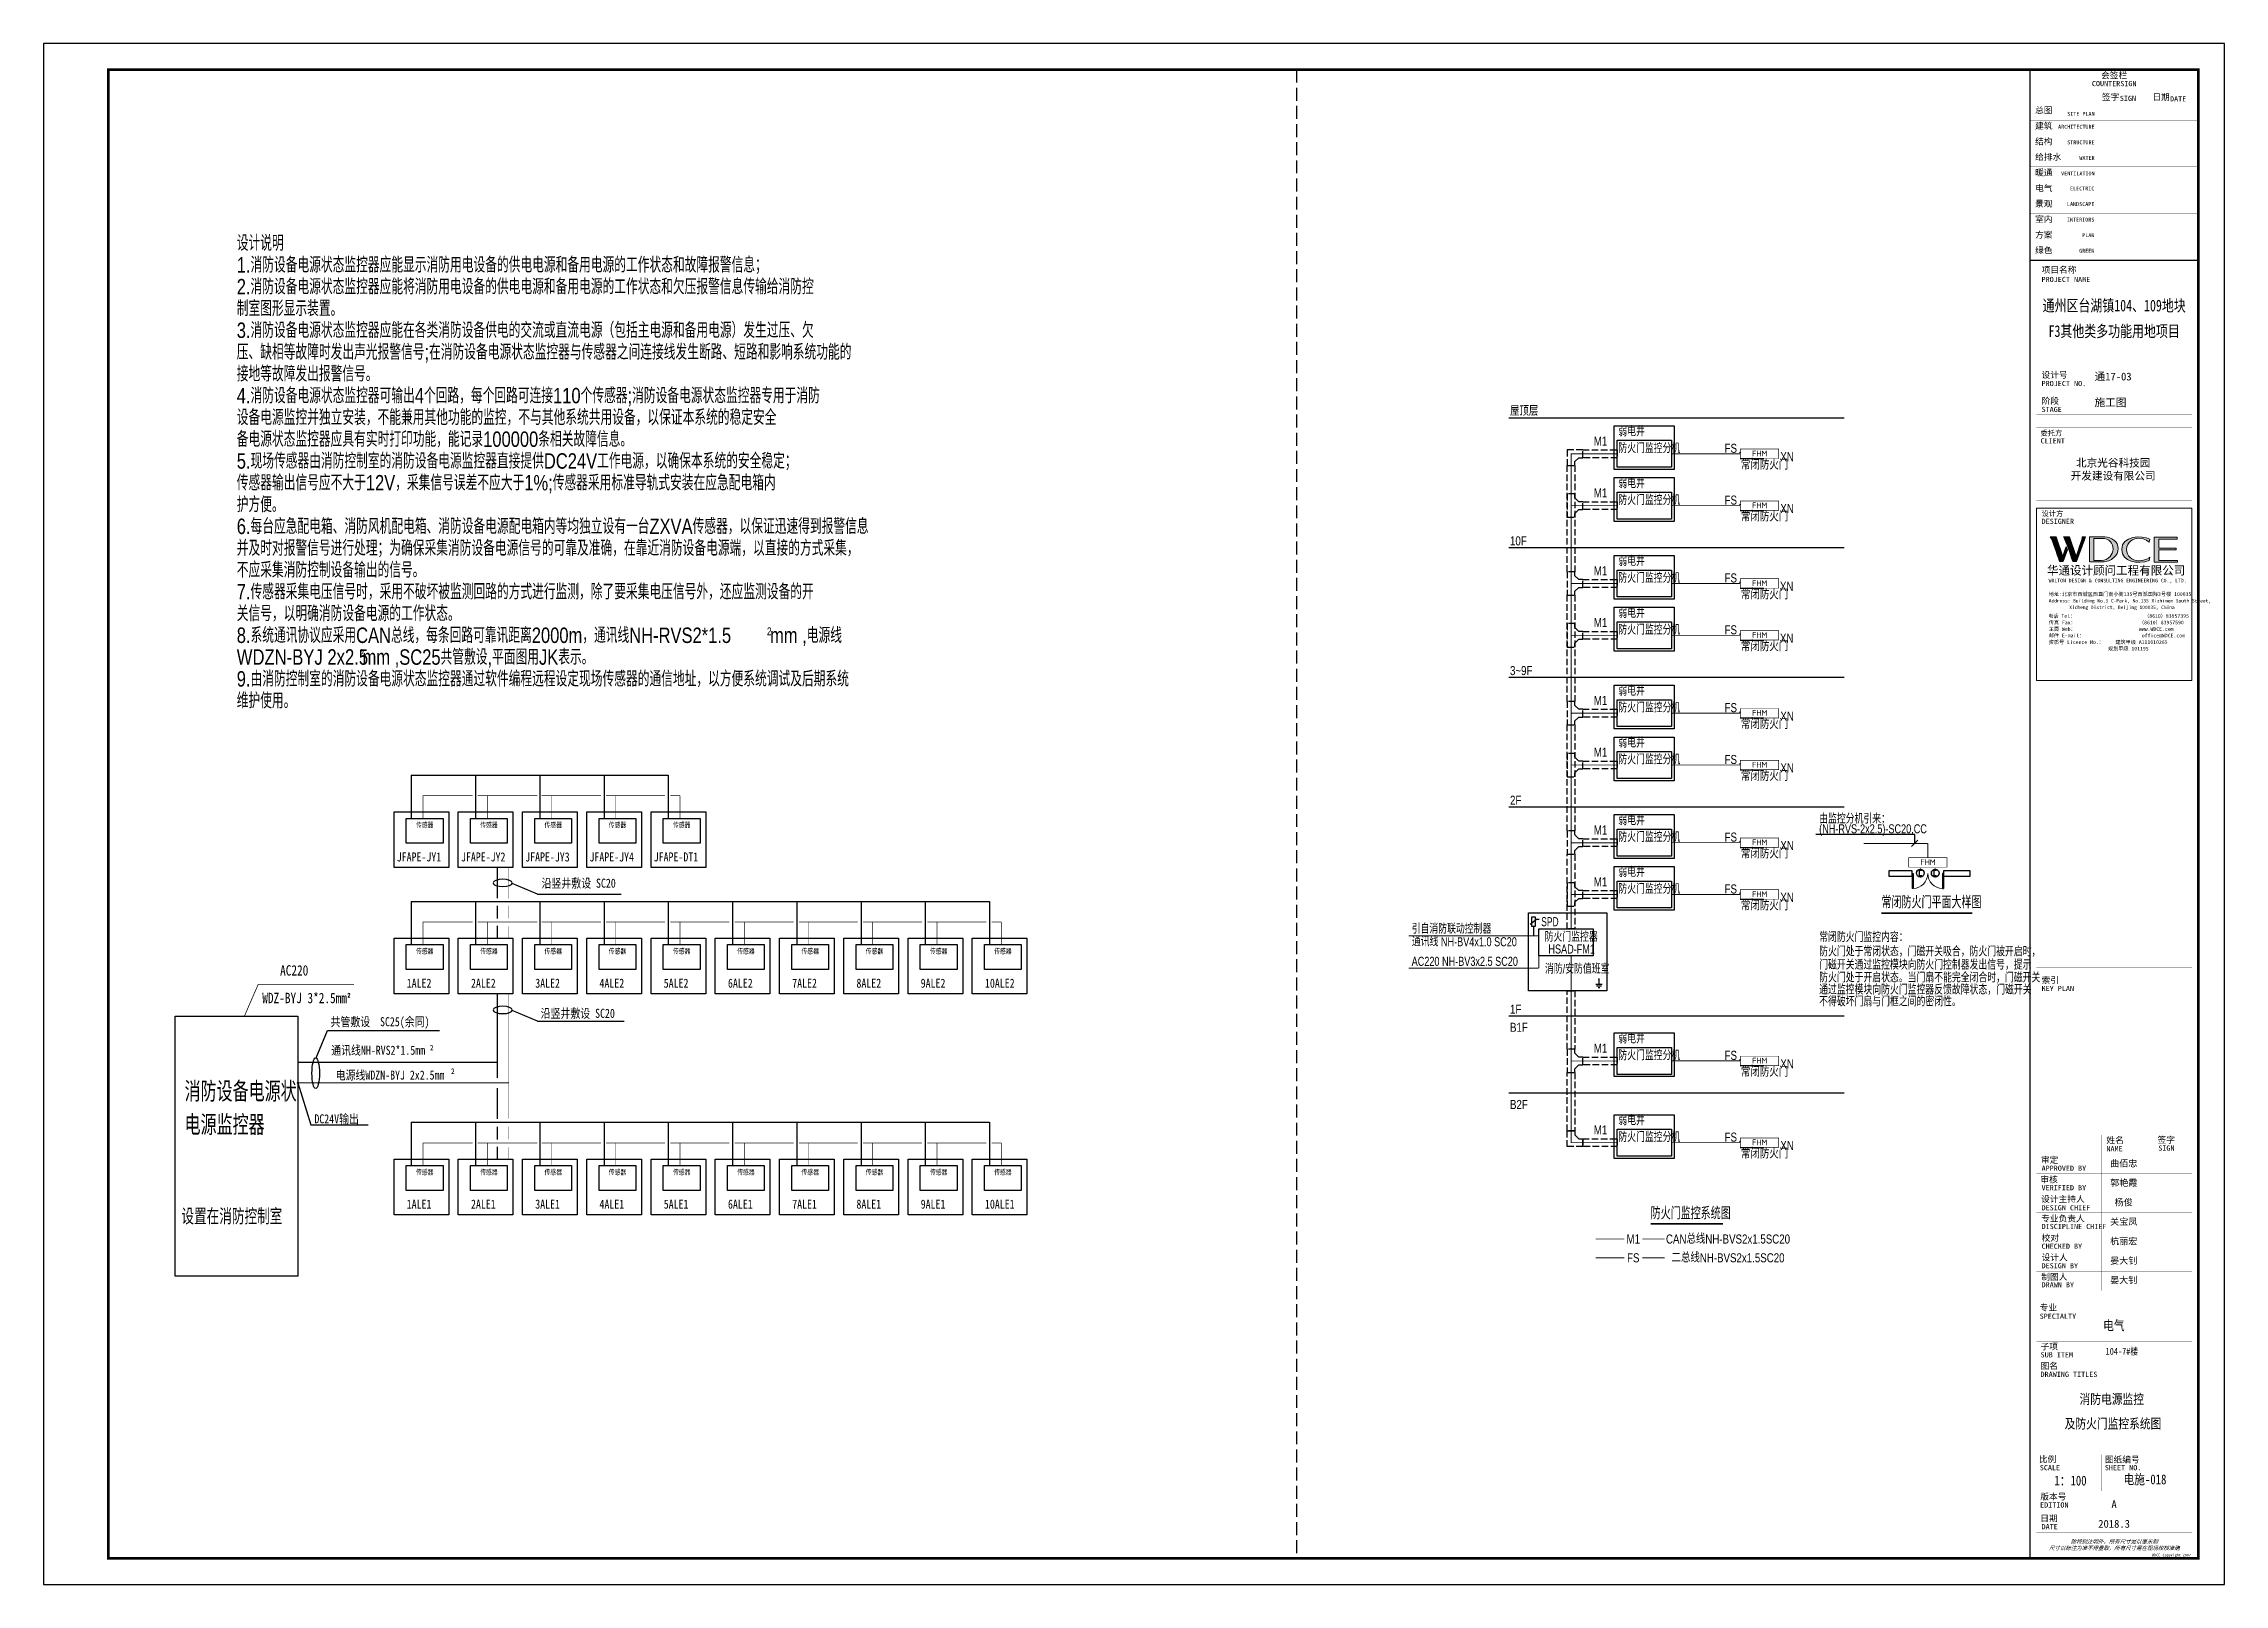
# Model space of a CAD drawing. Extents: x -54686 to 596156, y -555137 to 71395.
# Drawn here: x 84279 to 168379, y -555137 to -495737 of the extents above; entities that cross this region are included whole.
import ezdxf
from ezdxf.enums import TextEntityAlignment as Align

# ---------------------------------------------------------------- set-up
doc = ezdxf.new("R2010")
doc.units = 0
doc.header["$LTSCALE"] = 1000
doc.linetypes.add('CONTINOUS', pattern=[0])
doc.linetypes.add('DASH', pattern=[0.35, 0.25, -0.1])
doc.layers.get('0').update_dxf_attribs({"linetype": 'CONTINUOUS'})
doc.layers.get('Defpoints').update_dxf_attribs({"linetype": 'CONTINUOUS'})
for name, color, linetype in [('CABLETRAY', 4, 'DASH'), ('DIM-照明', 3, 'CONTINUOUS'), ('EQUIP-动力', 3, 'CONTINUOUS'), ('EQUIP-安防', 80, 'CONTINUOUS'), ('EQUIP-消防', 3, 'CONTINUOUS'), ('LAYER1', 7, 'CONTINOUS'), ('SHEET_TEXT', 7, 'CONTINUOUS'), ('TEL_SYMB', 3, 'CONTINUOUS'), ('TEL_TEXT', 3, 'CONTINUOUS'), ('TEL_TITLE', 6, 'CONTINUOUS'), ('WALL', 9, 'CONTINUOUS'), ('WINDOW', 4, 'CONTINUOUS'), ('WIRE', 4, 'CONTINUOUS'), ('WIRE-照明', 1, 'CONTINUOUS'), ('智能疏散灯', 3, 'CONTINOUS'), ('电源监控设备', 210, 'CONTINUOUS'), ('电源线', 130, 'CONTINUOUS'), ('通讯线', 90, 'CONTINUOUS'), ('配电箱', 50, 'CONTINUOUS')]:
    doc.layers.add(name, color=color, linetype=linetype)
doc.styles.add('-宋体', font='', dxfattribs={"width": 0.8})
doc.styles.add('_COMPLEX', font='ROS', dxfattribs={"width": 0.6, "bigfont": 'JD'})
doc.styles.add('_HZTXT', font='ROS', dxfattribs={"width": 0.8, "bigfont": 'JD'})
doc.styles.add('_JD', font='ROS', dxfattribs={"width": 0.8, "bigfont": 'JD'})
doc.styles.add('_TEL_DIM', font='SIMPLEX', dxfattribs={"width": 0.8, "height": 3.5, "bigfont": 'HZTXT'})
doc.styles.add('H-图名', font='', dxfattribs={"width": 0.8, "height": 9})
doc.styles.add('hwxh', font='STXIHEI.TTF')
doc.styles.add('JD', font='ROS', dxfattribs={"width": 0.8, "height": 600, "bigfont": 'HZTXT'})
doc.styles.get("Standard").update_dxf_attribs({"font": 'GBENOR', "bigfont": 'GBCBIG'})
doc.styles.add('Y', font='ros.shx', dxfattribs={"width": 0.7, "bigfont": 'jd.shx'})
doc.styles.add('华文细黑', font='STXIHEI.TTF', dxfattribs={"height": 10})
doc.styles.get('-宋体').set_extended_font_data('NSimSun')
doc.styles.get('H-图名').set_extended_font_data('SimSun')

msp = doc.modelspace()

# ---------------------------------------------------------------- texts
at = {"style": '华文细黑'}
for s, height, p in [('会签栏', 240, (164129, -496837)), ('COUNTERSIGN', 200, (164129, -497177))]:
    msp.add_text(s, height=height, dxfattribs=at).set_placement(p, align=Align.TOP_CENTER)
for s, height, p in [('签字', 240, (163657, -497674)), ('SIGN', 200, (164347, -497748)), ('日期', 240, (165600, -497679)), ('DATE', 200, (166283, -497767)), ('总图', 240, (161079, -498187)), ('结构', 240, (161079, -499387)), ('建筑', 240, (161079, -498787)), ('给排水', 240, (161079, -499987)), ('暖通', 240, (161079, -500587)), ('电气', 240, (161079, -501187)), ('景观', 240, (161079, -501787)), ('室内', 240, (161079, -502387)), ('绿色', 240, (161079, -503587)), ('方案', 240, (161079, -502987)), ('项目名称', 240, (161329, -504337)), ('PROJECT NAME', 200, (161329, -504729)), ('设计号', 240, (161325, -508389)), ('PROJECT NO.', 200, (161329, -508740)), ('阶段', 240, (161329, -509390)), ('STAGE', 200, (161329, -509740)), ('委托方', 200, (161290, -510651)), ('CLIENT', 200, (161290, -510951)), ('设计方', 200, (161329, -513754)), ('DESIGNER', 200, (161329, -514054)), ('KEY PLAN', 200, (161329, -532063)), ('索引', 240, (161329, -531723)), ('姓名', 240, (163829, -537890)), ('签字', 240, (165799, -537880)), ('SIGN', 200, (165829, -538217)), ('审定', 240, (161306, -538656)), ('APPROVED BY', 200, (161329, -538993)), ('NAME', 200, (163829, -538241)), ('审核', 240, (161284, -539408)), ('VERIFIED BY', 200, (161329, -539745)), ('设计主持人', 240, (161312, -540161)), ('DESIGN CHIEF', 200, (161329, -540518)), ('专业负责人', 240, (161313, -540911)), ('DISCIPLINE CHIEF', 200, (161329, -541239)), ('校对', 240, (161329, -541661)), ('CHECKED BY', 200, (161329, -542000)), ('设计人', 240, (161329, -542411)), ('制图人', 240, (161319, -543161)), ('DESIGN BY', 200, (161329, -542754)), ('DRAWN BY', 200, (161329, -543487)), ('SPECIALTY', 200, (161256, -544699)), ('专业', 240, (161256, -544344)), ('SUB ITEM', 200, (161292, -546187)), ('子项', 240, (161292, -545845)), ('图名', 240, (161289, -546596)), ('DRAWING TITLES', 200, (161289, -546937)), ('比例', 240, (161224, -550195)), ('SCALE', 200, (161261, -550537)), ('SHEET NO.', 200, (163769, -550537)), ('图纸编号', 240, (163769, -550205)), ('版本号', 240, (161279, -551634)), ('EDITION', 200, (161273, -551976)), ('日期', 240, (161279, -552469)), ('DATE', 200, (161329, -552811))]:
    msp.add_text(s, height=height, dxfattribs=at).set_placement(p, align=Align.TOP_LEFT)
for s, p in [('SITE PLAN', (163374, -498367)), ('ARCHITECTURE', (163374, -498867)), ('STRUCTURE', (163374, -499467)), ('WATER', (163374, -500067)), ('VENTILATION', (163374, -500667)), ('LANDSCAPE', (163365, -501848)), ('ELECTRIC', (163365, -501248)), ('INTERIORS', (163365, -502448)), ('GREEN', (163365, -503648)), ('PLAN', (163365, -503048))]:
    msp.add_text(s, height=150, dxfattribs=at).set_placement(p, align=Align.TOP_RIGHT)
at = {"color": 4, "style": '华文细黑', "width": 0.75}
for s, p in [('通州区台湖镇104、109地块', (164129, -506059)), ('F3其他类多功能用地项目', (164129, -507046))]:
    msp.add_text(s, height=450, dxfattribs=at).set_placement(p, align=Align.CENTER)
at = {"color": 4, "style": '华文细黑'}
for s, p in [('A', (164126, -552196)), ('2018.3', (164126, -552953))]:
    msp.add_text(s, height=300, dxfattribs=at).set_placement(p, align=Align.CENTER)
at = {"style": '华文细黑', "oblique": 20}
for s, p in [('尺寸以标注为准不得量取，所有尺寸需在现场校核准确', (164129, -553737)), ('除特别注明外，所有尺寸是以毫米制', (164129, -553487))]:
    msp.add_text(s, height=150, dxfattribs=at).set_placement(p, align=Align.MIDDLE_CENTER)
at = {"color": 4, "ltscale": 0.001, "char_height": 300, "width": 5848.95, "style": '华文细黑'}
for s, insert, attachment_point in [('通17-03', (163373, -508586), 4), ('施工图', (163373, -509586), 4), ('北京光谷科技园\\P开发建设有限公司', (164090, -512166), 5)]:
    msp.add_mtext(s, dxfattribs=dict(at, insert=insert, attachment_point=attachment_point))
at = {"color": 7, "style": '_TEL_DIM', "flags": 1}
for tag, p in [('REMARK', (150167, -511733)), ('A', (150167, -511733)), ('REMARK', (150167, -513731)), ('A', (150167, -513731)), ('REMARK', (150167, -516732)), ('A', (150167, -516732)), ('REMARK', (150167, -518731)), ('A', (150167, -518731)), ('REMARK', (150167, -521732)), ('A', (150167, -521732)), ('REMARK', (150167, -523731)), ('A', (150167, -523731)), ('REMARK', (150167, -526723)), ('A', (150167, -526723)), ('REMARK', (150167, -528722)), ('A', (150167, -528722)), ('REMARK', (150167, -535138)), ('A', (150167, -535138)), ('REMARK', (150167, -538290)), ('A', (150167, -538290))]:
    msp.add_attdef(tag, text='', height=0.02, dxfattribs=at).set_placement(p, align=Align.MIDDLE_CENTER)
at = {"color": 7, "flags": 1}
for p in [(150167, -511733), (150167, -513731), (150167, -516732), (150167, -518731), (150167, -521732), (150167, -523731), (150167, -526723), (150167, -528722), (150167, -535138), (150167, -538290)]:
    msp.add_attdef('A', text='防火门磁释放器1', height=0.014, dxfattribs=at).set_placement(p, align=Align.MIDDLE_CENTER)
at = {"layer": 'EQUIP-消防', "ltscale": 10}
for p in [(150460, -511541), (150460, -513539), (150460, -516540), (150460, -518539), (150460, -521540), (150460, -523539), (150460, -526531), (156951, -527295), (150460, -528530), (150460, -534945), (150460, -538098)]:
    msp.add_attdef('FHM', text='RD', height=224, dxfattribs=at).set_placement(p, align=Align.MIDDLE_CENTER)
at = {"layer": 'SHEET_TEXT', "style": '华文细黑'}
for tag, p in [('曲佰忠', (164498, -538782)), ('郭艳霞', (164498, -539532)), ('杨俊', (164498, -540282)), ('关宝凤', (164498, -541032)), ('杭丽宏', (164498, -541782)), ('晏大钊', (164498, -542532)), ('晏大钊', (164498, -543282))]:
    msp.add_attdef(tag, text='', height=250, dxfattribs=at).set_placement(p, align=Align.TOP_CENTER)
at = {"layer": 'TEL_SYMB', "color": 7}
for s, p in [('常闭防火门平面大样图', (155156, -529080)), ('防火门监控系统图', (146253, -541068))]:
    msp.add_text(s, height=482.3, dxfattribs=at).set_placement(p)
at = {"layer": 'TEL_TEXT', "width": 0.8}
for s, height, style, p in [('设计说明', 595.3, '_JD', (91728, -503724)), ('1.消防设备电源状态监控器应能显示消防用电设备的供电电源和备用电源的工作状态和故障报警信息；', 595.35, '_JD', (91728, -504564)), ('2.消防设备电源状态监控器应能将消防用电设备的供电电源和备用电源的工作状态和欠压报警信息传输给消防控', 595.35, '_JD', (91728, -505404)), ('制室图形显示装置。', 595.3, '_JD', (91728, -506244)), ('3.消防设备电源状态监控器应能在各类消防设备供电的交流或直流电源（包括主电源和备用电源）发生过压、欠', 595.35, '_JD', (91728, -507084)), ('压、缺相等故障时发出声光报警信号;在消防设备电源状态监控器与传感器之间连接线发生断路、短路和影响系统功能的', 595.35, '_JD', (91728, -507924)), ('接地等故障发出报警信号。', 595.35, '_JD', (91728, -508764)), ('4.消防设备电源状态监控器可输出4个回路，每个回路可连接110个传感器;消防设备电源状态监控器专用于消防', 595.35, '_JD', (91728, -509604)), ('设备电源监控并独立安装，不能兼用其他功能的监控，不与其他系统共用设备，以保证本系统的稳定安全', 595.35, '_JD', (91728, -510444)), ('屋顶层', 350, '_HZTXT', (140830, -510082)), ('备电源状态监控器应具有实时打印功能，能记录100000条相关故障信息。', 595.35, '_JD', (91728, -511284)), ('5.现场传感器由消防控制室的消防设备电源监控器直接提供DC24V工作电源，以确保本系统的安全稳定；', 595.35, '_JD', (91728, -512124)), ('传感器输出信号应不大于12V，采集信号误差不应大于1%;传感器采用标准导轨式安装在应急配电箱内', 595.35, '_JD', (91728, -512964)), ('护方便。', 595.3, '_JD', (91728, -513804)), ('6.每台应急配电箱、消防风机配电箱、消防设备电源配电箱内等均独立设有一台ZXVA传感器，以保证迅速得到报警信息', 595.35, '_JD', (91728, -514644)), ('并及时对报警信号进行处理；为确保采集消防设备电源信号的可靠及准确，在靠近消防设备电源端，以直接的方式采集，', 595.35, '_JD', (91728, -515484)), ('10F', 350, '_HZTXT', (140830, -515082)), ('不应采集消防控制设备输出的信号。', 595.35, '_JD', (91728, -516324)), ('7.传感器采集电压信号时，采用不破坏被监测回路的方式进行监测，除了要采集电压信号外，还应监测设备的开', 595.35, '_JD', (91728, -517164)), ('关信号，以明确消防设备电源的工作状态。', 595.35, '_JD', (91728, -518004)), ('8.系统通讯协议应采用CAN总线，每条回路可靠讯距离2000m，通讯线NH-RVS2*1.5', 595.35, '_JD', (91728, -518844)), ('2', 300, '_JD', (112174, -518544)), ('mm ,电源线', 595.3, '_JD', (112294, -518844)), ('WDZN-BYJ 2x2.5', 600, '_JD', (91728, -519684)), ('2', 300, '_JD', (96459, -519384)), ('mm ,SC25共管敷设,平面图用JK表示。', 595.35, '_JD', (96579, -519684)), ('3~9F', 350, '_HZTXT', (140830, -520082)), ('9.由消防控制室的消防设备电源状态监控器通过软件编程远程设定现场传感器的通信地址，以方便系统调试及后期系统', 595.35, '_JD', (91728, -520524)), ('维护使用。', 595.3, '_JD', (91728, -521364)), ('2F', 350, '_HZTXT', (140830, -525082)), ('1F', 350, '_HZTXT', (140830, -533139)), ('B1F', 350, '_HZTXT', (140830, -533835)), ('B2F', 350, '_HZTXT', (140830, -536810)), ('设置在消防控制室', 607.8, 'JD', (89594, -541262)), ('电气', 379.7, 'H-图名', (163703, -545342)), ('104-7#楼', 265.8, 'H-图名', (163798, -546286)), ('消防电源监控', 379.7, 'H-图名', (162793, -548182)), ('及防火门监控系统图', 379.7, 'H-图名', (162218, -549128)), ('电施-018', 379.7, 'H-图名', (164488, -551278)), ('1：100', 379.7, 'H-图名', (161824, -551325))]:
    msp.add_text(s, height=height, dxfattribs=dict(at, style=style)).set_placement(p)
at = {"layer": 'TEL_TEXT', "style": '_HZTXT', "width": 0.8}
for s, p in [('M1', (144321, -511059)), ('FS', (149344, -511336)), ('M1', (144321, -513057)), ('FS', (149344, -513335)), ('M1', (144321, -516059)), ('FS', (149344, -516336)), ('M1', (144321, -518057)), ('FS', (149344, -518335)), ('M1', (144321, -521058)), ('FS', (149344, -521336)), ('M1', (144321, -523057)), ('FS', (149344, -523335)), ('M1', (144321, -526053)), ('FS', (149344, -526327)), ('M1', (144321, -528052)), ('FS', (149344, -528326)), ('M1', (144321, -534467)), ('FS', (149344, -534741)), ('M1', (144321, -537616)), ('FS', (149344, -537894)), ('M1', (145583, -541823)), ('FS', (145583, -542547)), ('CAN总线NH-BVS2x1.5SC20', (149237, -541823)), ('二总线NH-BVS2x1.5SC20', (149237, -542547))]:
    msp.add_text(s, height=350, dxfattribs=at).set_placement(p, align=Align.MIDDLE_CENTER)
at = {"layer": 'TEL_TEXT', "color": 7, "style": 'Y', "width": 0.75}
for s, p in [('弱电井', (145007, -510873)), ('防火门监控分机', (145007, -511520)), ('弱电井', (145007, -512872)), ('防火门监控分机', (145007, -513518)), ('弱电井', (145007, -515873)), ('防火门监控分机', (145007, -516520)), ('弱电井', (145007, -517872)), ('防火门监控分机', (145007, -518518)), ('弱电井', (145007, -520873)), ('防火门监控分机', (145007, -521519)), ('弱电井', (145007, -522872)), ('防火门监控分机', (145007, -523518)), ('弱电井', (145007, -525864)), ('由监控分机引来：', (152752, -525804)), ('防火门监控分机', (145007, -526510)), ('(NH-RVS-2x2.5)-SC20,CC', (152752, -526183)), ('弱电井', (145007, -527863)), ('防火门监控分机', (145007, -528509)), ('引自消防联动控制器', (137037, -530045)), ('通讯线 NH-BV4x1.0 SC20', (137046, -530537)), ('防火门监控器', (142165, -530358)), ('HSAD-FM1', (142311, -530817)), ('防火门处于常闭状态，门磁开关吸合，防火门被开启时，', (152752, -530923)), ('常闭防火门监控内容：', (152752, -530368)), ('AC220 NH-BV3x2.5 SC20', (137037, -531292)), ('消防/安防值班室', (142177, -531591)), ('门磁开关通过监控模块向防火门控制器发出信号，提示', (152752, -531434)), ('通过监控模块向防火门监控器反馈故障状态，门磁开关', (152752, -532394)), ('防火门处于开启状态。当门扇不能完全闭合时，门磁开关', (152752, -531927)), ('不得破坏门扇与门框之间的密闭性。', (152752, -532851)), ('弱电井', (145007, -534278)), ('防火门监控分机', (145007, -534925)), ('弱电井', (145007, -537431)), ('防火门监控分机', (145007, -538077))]:
    msp.add_text(s, height=350, dxfattribs=at).set_placement(p)
at = {"layer": 'TEL_TEXT', "ltscale": 2, "style": '_COMPLEX', "width": 0.7}
msp.add_text('SPD', height=350, dxfattribs=at).set_placement((142031, -529763))
at = {"layer": 'TEL_TEXT', "style": '_HZTXT', "width": 0.8}
for tag, p in [('常闭防火门', (150647, -511982)), ('XN', (151515, -511662)), ('常闭防火门', (150647, -513981)), ('XN', (151515, -513660)), ('常闭防火门', (150647, -516982)), ('XN', (151500, -516661)), ('常闭防火门', (150647, -518981)), ('XN', (151500, -518660)), ('常闭防火门', (150647, -521982)), ('XN', (151515, -521661)), ('常闭防火门', (150647, -523981)), ('XN', (151515, -523660)), ('常闭防火门', (150647, -526973)), ('XN', (151515, -526652)), ('常闭防火门', (150647, -528972)), ('XN', (151515, -528651)), ('常闭防火门', (150647, -535387)), ('XN', (151515, -535066)), ('XN', (151515, -538219)), ('常闭防火门', (150647, -538540))]:
    msp.add_attdef(tag, text='RD', height=350, dxfattribs=at).set_placement(p, align=Align.MIDDLE_CENTER)
at = {"layer": '电源监控设备', "style": '-宋体', "width": 0.8}
for s, p in [('JFAPE-JY1', (97897, -527267)), ('JFAPE-JY2', (100375, -527267)), ('JFAPE-JY3', (102852, -527267)), ('JFAPE-JY4', (105330, -527267)), ('JFAPE-DT1', (107807, -527267)), ('1ALE2', (98283, -532135)), ('2ALE2', (100761, -532135)), ('3ALE2', (103239, -532135)), ('4ALE2', (105716, -532135)), ('5ALE2', (108194, -532135)), ('6ALE2', (110671, -532135)), ('7ALE2', (113149, -532135)), ('8ALE2', (115626, -532135)), ('9ALE2', (118104, -532135)), ('10ALE2', (120582, -532135)), ('沿竖井敷设 SC20', (103447, -533296)), ('共管敷设  SC25(余同)', (95345, -533619)), ('通讯线NH-RVS2*1.5mm', (95370, -534720)), ('²', (99167, -534763)), ('电源线WDZN-BYJ 2x2.5mm', (95543, -535677)), ('²', (99982, -535670)), ('DC24V输出', (94721, -537364)), ('1ALE1', (98283, -540652)), ('2ALE1', (100761, -540652)), ('3ALE1', (103239, -540652)), ('4ALE1', (105716, -540652)), ('5ALE1', (108194, -540652)), ('6ALE1', (110671, -540652)), ('7ALE1', (113149, -540652)), ('8ALE1', (115626, -540652)), ('9ALE1', (118104, -540652)), ('10ALE1', (120582, -540652))]:
    msp.add_text(s, height=350, dxfattribs=at).set_placement(p)
at = {"layer": '电源监控设备'}
for s, insert, char_height, width, attachment_point, style in [('传感器', (98641, -525757), 200, 723.85, 1, '-宋体'), ('传感器', (101118, -525757), 200, 723.85, 1, '-宋体'), ('传感器', (103596, -525757), 200, 723.85, 1, '-宋体'), ('传感器', (106073, -525757), 200, 723.85, 1, '-宋体'), ('传感器', (108551, -525757), 200, 723.85, 1, '-宋体'), ('沿竖井敷设 SC20', (103482, -527928), 350, 5868.97, 1, '-宋体'), ('传感器', (98641, -530625), 200, 723.85, 1, '-宋体'), ('传感器', (101118, -530625), 200, 723.85, 1, '-宋体'), ('传感器', (103596, -530625), 200, 723.85, 1, '-宋体'), ('传感器', (106073, -530625), 200, 723.85, 1, '-宋体'), ('传感器', (108551, -530625), 200, 723.85, 1, '-宋体'), ('传感器', (111029, -530625), 200, 723.85, 1, '-宋体'), ('传感器', (113506, -530625), 200, 723.85, 1, '-宋体'), ('传感器', (115984, -530625), 200, 723.85, 1, '-宋体'), ('传感器', (118461, -530625), 200, 723.85, 1, '-宋体'), ('传感器', (120939, -530625), 200, 723.85, 1, '-宋体'), ('AC220', (94488, -531265), 400, 16702.01, 3, '-宋体'), ('WDZ-BYJ 3*2.5mm{\\fISOCPEUR|b0|i0|c0|p34;²}', (96128, -532330), 400, 16702.01, 3, '-宋体'), ('消防设备电源状电源监控器   ', (89715, -535756), 771.75, 4482.55, 1, '_TEL_DIM'), ('传感器', (98641, -539142), 200, 723.85, 1, '-宋体'), ('传感器', (101118, -539142), 200, 723.85, 1, '-宋体'), ('传感器', (103596, -539142), 200, 723.85, 1, '-宋体'), ('传感器', (106073, -539142), 200, 723.85, 1, '-宋体'), ('传感器', (108551, -539142), 200, 723.85, 1, '-宋体'), ('传感器', (111029, -539142), 200, 723.85, 1, '-宋体'), ('传感器', (113506, -539142), 200, 723.85, 1, '-宋体'), ('传感器', (115984, -539142), 200, 723.85, 1, '-宋体'), ('传感器', (118461, -539142), 200, 723.85, 1, '-宋体'), ('传感器', (120939, -539142), 200, 723.85, 1, '-宋体')]:
    msp.add_mtext(s, dxfattribs=dict(at, insert=insert, char_height=char_height, width=width, attachment_point=attachment_point, style=style))

# ---------------------------------------------------------------- blocks, each defined once
blk = doc.blocks.new('$equip$00002621')
for p, q in [((-0.19, 0.1), (-0.19, -0.1)), ((0.19, -0.1), (0.19, 0.1)), ((-0.19, -0.1), (0.19, -0.1))]:
    blk.add_line(p, q)
at = {"const_width": 0.04}
blk.add_lwpolyline([(-0.3, 0, 1), (0.3, 0, 1), (-0.3, 0, 0.702733)], format="xyb", dxfattribs=at)
blk.add_circle((0, 0), 0.3)
at = {"color": 1}
for p in [(-0.3, 0), (0, 0.3), (0.3, 0), (0, -0.3)]:
    blk.add_point(p, dxfattribs=at)
at = {"color": 7, "style": '_TEL_DIM', "flags": 1}
blk.add_attdef('A', text='', height=0.000025, dxfattribs=at).set_placement((0, 0), align=Align.MIDDLE_CENTER)
blk = doc.blocks.new('$equip$00001310')
for points in [[(0, 0), (0, -0.38)], [(-0.25, -0.38), (0.25, -0.38)], [(-0.19, -0.5), (0.19, -0.5)], [(-0.06, -0.63), (0.06, -0.63)]]:
    blk.add_lwpolyline(points)
blk.add_point((0, 0))
at = {"flags": 9}
blk.add_attdef('A', (0, 0), '', height=0.00002, dxfattribs=at)
blk = doc.blocks.new('WDCE Copyright200X')
at = {"const_width": 0.016}
blk.add_lwpolyline([(-10.6, 1.26, 1), (-11.4, 1.26, 1)], format="xyb", close=True, dxfattribs=at)
at = {"style": '华文细黑'}
for s, p in [('WDCE ', (-11.46, 0.5)), ('     Copyright ', (-3.51, 0.5))]:
    blk.add_text(s, height=1, dxfattribs=at).set_placement(p, align=Align.BOTTOM_RIGHT)
blk.add_text('c', height=0.6, dxfattribs=at).set_placement((-11.04, 1.35), align=Align.MIDDLE_CENTER)
blk.add_attdef('200X', text='', height=1, dxfattribs=at).set_placement((-0.45, 0.5), align=Align.BOTTOM_RIGHT)
blk = doc.blocks.new('logo2')
h = blk.add_hatch(color=7)
h.paths.add_polyline_path([(19.02, -7.36), (15.84, -7.36), (15.84, -3.97), (18.97, -3.97), (18.97, -4.24), (16.46, -4.24), (16.46, -5.45), (18.81, -5.45), (18.81, -5.69), (16.47, -5.69), (16.47, -7.12), (19.02, -7.12)])
edge = h.paths.add_edge_path()
edge.add_spline(control_points=[(15.26, -4.21), (15.26, -4.21), (15.13, -4.65), (15.13, -4.65), (15.13, -4.65), (14.62, -4.1), (13.73, -4.1), (13.04, -4.1), (12.07, -4.54), (12.08, -5.62), (12.08, -6.49), (12.77, -7.16), (13.73, -7.17), (14.66, -7.17), (15.23, -6.68), (15.23, -6.68), (15.23, -6.68), (15.16, -7.11), (15.16, -7.11), (13.63, -7.7), (11.42, -7.29), (11.41, -5.64), (11.4, -3.72), (14.16, -3.66), (15.26, -4.21)], knot_values=[0, 0, 0, 0, 1, 1, 1, 2, 2, 2, 3, 3, 3, 4, 4, 4, 5, 5, 5, 6, 6, 6, 7, 7, 7, 8, 8, 8, 8], degree=3, periodic=0)
edge = h.paths.add_edge_path(flags=16)
edge.add_spline(control_points=[(10.23, -5.57), (10.23, -5.16), (10.12, -4.83), (9.9, -4.58), (9.63, -4.27), (9.23, -4.12), (8.69, -4.12), (8.69, -4.12), (7.64, -4.12), (7.64, -4.12), (7.64, -4.12), (7.64, -7.1), (7.64, -7.1), (7.64, -7.1), (8.66, -7.1), (8.66, -7.1), (9.13, -7.1), (9.52, -6.93), (9.82, -6.6), (10.09, -6.31), (10.23, -5.96), (10.23, -5.57)], knot_values=[0, 0, 0, 0, 1, 1, 1, 2, 2, 2, 3, 3, 3, 4, 4, 4, 5, 5, 5, 6, 6, 6, 7, 7, 7, 7], degree=3, periodic=0)
edge = h.paths.add_edge_path()
edge.add_spline(control_points=[(10.92, -5.51), (10.92, -5.96), (10.72, -6.37), (10.34, -6.72), (9.92, -7.1), (9.41, -7.29), (8.82, -7.29), (8.82, -7.29), (7.03, -7.29), (7.03, -7.29), (7.03, -7.29), (7.03, -3.92), (7.03, -3.92), (7.03, -3.92), (9.1, -3.92), (9.1, -3.92), (9.59, -3.92), (10.01, -4.06), (10.36, -4.34), (10.73, -4.64), (10.92, -5.03), (10.92, -5.51)], knot_values=[0, 0, 0, 0, 1, 1, 1, 2, 2, 2, 3, 3, 3, 4, 4, 4, 5, 5, 5, 6, 6, 6, 7, 7, 7, 7], degree=3, periodic=0)
at = {"lineweight": 0}
blk.add_lwpolyline([(19.02, -7.36), (15.84, -7.36), (15.84, -3.97), (18.97, -3.97), (18.97, -4.24), (16.46, -4.24), (16.46, -5.45), (18.81, -5.45), (18.81, -5.69), (16.47, -5.69), (16.47, -7.12), (19.02, -7.12), (19.02, -7.36)], dxfattribs=at)
for points, knots in [([(10.92, -5.51), (10.92, -5.96), (10.72, -6.37), (10.34, -6.72), (9.92, -7.1), (9.41, -7.29), (8.82, -7.29), (8.82, -7.29), (7.03, -7.29), (7.03, -7.29), (7.03, -7.29), (7.03, -3.92), (7.03, -3.92), (7.03, -3.92), (9.1, -3.92), (9.1, -3.92), (9.59, -3.92), (10.01, -4.06), (10.36, -4.34), (10.73, -4.64), (10.92, -5.03), (10.92, -5.51)], [0, 0, 0, 0, 1, 1, 1, 2, 2, 2, 3, 3, 3, 4, 4, 4, 5, 5, 5, 6, 6, 6, 7, 7, 7, 7]), ([(10.23, -5.57), (10.23, -5.16), (10.12, -4.83), (9.9, -4.58), (9.63, -4.27), (9.23, -4.12), (8.69, -4.12), (8.69, -4.12), (7.64, -4.12), (7.64, -4.12), (7.64, -4.12), (7.64, -7.1), (7.64, -7.1), (7.64, -7.1), (8.66, -7.1), (8.66, -7.1), (9.13, -7.1), (9.52, -6.93), (9.82, -6.6), (10.09, -6.31), (10.23, -5.96), (10.23, -5.57)], [0, 0, 0, 0, 1, 1, 1, 2, 2, 2, 3, 3, 3, 4, 4, 4, 5, 5, 5, 6, 6, 6, 7, 7, 7, 7]), ([(15.26, -4.21), (15.26, -4.21), (15.13, -4.65), (15.13, -4.65), (15.13, -4.65), (14.62, -4.1), (13.73, -4.1), (13.04, -4.1), (12.07, -4.54), (12.08, -5.62), (12.08, -6.49), (12.77, -7.16), (13.73, -7.17), (14.66, -7.17), (15.23, -6.68), (15.23, -6.68), (15.23, -6.68), (15.16, -7.11), (15.16, -7.11), (13.63, -7.7), (11.42, -7.29), (11.41, -5.64), (11.4, -3.72), (14.16, -3.66), (15.26, -4.21)], [0, 0, 0, 0, 1, 1, 1, 2, 2, 2, 3, 3, 3, 4, 4, 4, 5, 5, 5, 6, 6, 6, 7, 7, 7, 8, 8, 8, 8])]:
    blk.add_open_spline(points, degree=3, knots=knots, dxfattribs=at)
blk = doc.blocks.new('logo1')
h = blk.add_hatch(color=8)
edge = h.paths.add_edge_path()
edge.add_spline(control_points=[(3.86, -5.21), (3.63, -5.88), (3.39, -6.56), (3.39, -6.56), (3.39, -6.56), (2.5, -3.91), (2.5, -3.91), (2.5, -3.91), (1.8, -3.91), (1.69, -3.91), (2.02, -4.39), (2.95, -7.27), (2.95, -7.27), (2.95, -7.27), (3.44, -7.27), (3.44, -7.27), (3.44, -7.27), (4.03, -5.66), (4.03, -5.66), (4.03, -5.66), (3.86, -5.21), (3.86, -5.21)], knot_values=[0, 0, 0, 0, 1, 1, 1, 2, 2, 2, 3, 3, 3, 4, 4, 4, 5, 5, 5, 6, 6, 6, 7, 7, 7, 7], degree=3, periodic=0)
h = blk.add_hatch(color=7)
edge = h.paths.add_edge_path()
edge.add_spline(control_points=[(6.04, -3.91), (6.09, -4.1), (5.2, -6.56), (5.2, -6.56), (5.2, -6.56), (4.3, -3.91), (4.3, -3.91), (4.3, -3.91), (3.6, -3.91), (3.49, -3.91), (3.82, -4.39), (4.75, -7.27), (4.75, -7.27), (4.75, -7.27), (5.24, -7.27), (5.24, -7.27), (5.24, -7.27), (6.33, -4.3), (6.33, -4.3), (6.33, -4.3), (6.48, -3.91), (6.48, -3.91), (6.48, -3.91), (6.21, -3.91), (6.04, -3.91)], knot_values=[0, 0, 0, 0, 1, 1, 1, 2, 2, 2, 3, 3, 3, 4, 4, 4, 5, 5, 5, 6, 6, 6, 7, 7, 7, 8, 8, 8, 8], degree=3, periodic=0)
at = {"color": 8, "lineweight": 0}
blk.add_open_spline([(3.86, -5.21), (3.63, -5.88), (3.39, -6.56), (3.39, -6.56), (3.39, -6.56), (2.5, -3.91), (2.5, -3.91), (2.5, -3.91), (1.8, -3.91), (1.69, -3.91), (2.02, -4.39), (2.95, -7.27), (2.95, -7.27), (2.95, -7.27), (3.44, -7.27), (3.44, -7.27), (3.44, -7.27), (4.03, -5.66), (4.03, -5.66), (4.03, -5.66), (3.86, -5.21), (3.86, -5.21)], degree=3, knots=[0, 0, 0, 0, 1, 1, 1, 2, 2, 2, 3, 3, 3, 4, 4, 4, 5, 5, 5, 6, 6, 6, 7, 7, 7, 7], dxfattribs=at)
at = {"lineweight": 0}
blk.add_open_spline([(6.04, -3.91), (6.09, -4.1), (5.2, -6.56), (5.2, -6.56), (5.2, -6.56), (4.3, -3.91), (4.3, -3.91), (4.3, -3.91), (3.6, -3.91), (3.49, -3.91), (3.82, -4.39), (4.75, -7.27), (4.75, -7.27), (4.75, -7.27), (5.24, -7.27), (5.24, -7.27), (5.24, -7.27), (6.33, -4.3), (6.33, -4.3), (6.33, -4.3), (6.48, -3.91), (6.48, -3.91), (6.48, -3.91), (6.21, -3.91), (6.04, -3.91)], degree=3, knots=[0, 0, 0, 0, 1, 1, 1, 2, 2, 2, 3, 3, 3, 4, 4, 4, 5, 5, 5, 6, 6, 6, 7, 7, 7, 8, 8, 8, 8], dxfattribs=at)
blk.add_blockref('logo2', (0, 0))
blk = doc.blocks.new('时间-logo')
at = {"layer": 'Defpoints', "lineweight": 0}
blk.add_lwpolyline([(0, -23.46), (-21.17, -23.46), (-21.17, 0), (0, 0), (0, -23.46)], dxfattribs=at)
blk.add_blockref('logo1', (-20.97, 0))
at = {"style": 'hwxh'}
for s, height, p in [('华通设计顾问工程有限公司 ', 1.15, (-19.73, -9.05)), ('WALTON DESIGN & CONSULTING ENGINEERING CO., LTD.', 0.5, (-19.5, -10.1)), ('地址:北京市西城区西直门南小街135号西派国际3号楼 100035', 0.5, (-19.48, -11.94)), ('电话 Tel：                        （8610）83957395 ', 0.5, (-19.56, -14.91)), ('Address: Building No.3 C-Park, No.135 Xizhimen South Street, ', 0.47, (-19.48, -12.83)), ('Xicheng District, Beijing 100035, China ', 0.47, (-16.69, -13.72)), ('传真 Fax：                      （8610）83957590 ', 0.5, (-19.48, -15.8)), ('主页 Web：                      www.WDCE.com ', 0.5, (-19.48, -16.69)), ('邮件 E-mail：                    office@WDCE.com ', 0.5, (-19.48, -17.58)), ('资质号 Licence No.：    建筑甲级 A111010265 ', 0.5, (-19.48, -18.47)), ('   规划甲级 101195', 0.5, (-12.6, -19.36))]:
    blk.add_text(s, height=height, dxfattribs=at).set_placement(p)
blk = doc.blocks.new('$DorLib2D$00000002')
for p, q in [((-0.5, 0), (-0.5, 0.4875)), ((-0.475, 0.4875), (-0.5, 0.4875)), ((-0.475, 0), (-0.475, 0.4875)), ((0.475, 0), (0.475, 0.4875)), ((0.475, 0.4875), (0.5, 0.4875)), ((0.5, 0), (0.5, 0.4875)), ((-0.5, 0), (-0.475, 0)), ((0.5, 0), (0.475, 0))]:
    blk.add_line(p, q)
at = {"lineweight": 13}
for centre, start, end in [((-0.4875, 0), 0, 88.530716), ((0.4875, 0), 91.469284, 180)]:
    blk.add_arc(centre, 0.4875, start, end, dxfattribs=at)

# ---------------------------------------------------------------- hatches: boundary and pattern name
at = {"layer": '电源监控设备'}
h = msp.add_hatch(color=212, dxfattribs=at)
edge = h.paths.add_edge_path()
edge.add_arc((94088, -535802), 25.2, 0, 360)

# ---------------------------------------------------------------- linework, layer by layer
for p, q in [((141612, -529687), (141857, -529487)), ((141857, -529487), (141952, -529487))]:
    msp.add_line(p, q)
at = {"const_width": 50}
for points in [[(160879, -496737), (160879, -504087), (167379, -504087), (167379, -496737)], [(160879, -554137), (167379, -554137), (167379, -504087), (160879, -504087)]]:
    msp.add_lwpolyline(points, close=True, dxfattribs=at)
at = {"const_width": 5}
for points in [[(160879, -497487), (167379, -497487)], [(163465, -497487), (163465, -504087)], [(165469, -497487), (165469, -504087)], [(160879, -498087), (167379, -498087)], [(160879, -498687), (167379, -498687)], [(160879, -499287), (167379, -499287)], [(160879, -499887), (167379, -499887)], [(160879, -500487), (167379, -500487)], [(160879, -501087), (167379, -501087)], [(160879, -501687), (167379, -501687)], [(160879, -502287), (167379, -502287)], [(160879, -502887), (167379, -502887)], [(160879, -502887), (167379, -502887)], [(160879, -503487), (167379, -503487)], [(160879, -504087), (167379, -504087)], [(161129, -509050), (167129, -509050)], [(161129, -510050), (167129, -510050)], [(167129, -513352), (167129, -510525), (161129, -510525), (161129, -513352)], [(161129, -513352), (167129, -513352)], [(161129, -513645), (161129, -531354)], [(161129, -513645), (167129, -513645)], [(161129, -531354), (167129, -531354), (167129, -513645)], [(161629, -520301), (166629, -520301)], [(161629, -525254), (166629, -525254)], [(161629, -530652), (166629, -530652)], [(161129, -531354), (167129, -531354)], [(161129, -532363), (167129, -532363)], [(161129, -543811), (167129, -543811), (167129, -537811), (161129, -537811), (161129, -543811)], [(163629, -537811), (163629, -543811)], [(165379, -537811), (165379, -543811)], [(161129, -538561), (167129, -538561)], [(161129, -539311), (167129, -539311)], [(161129, -540061), (167129, -540061)], [(161129, -540811), (167129, -540811)], [(161129, -541561), (167129, -541561)], [(161129, -542311), (167129, -542311)], [(161129, -543061), (167129, -543061)], [(161129, -544287), (167129, -544287), (167129, -553137), (161129, -553137), (161129, -544287)], [(161129, -545787), (167129, -545787)], [(161129, -546537), (167129, -546537)], [(161129, -550137), (167129, -550137)], [(163629, -550137), (163629, -551537)], [(161129, -551537), (167129, -551537)], [(161129, -552337), (167129, -552337)]]:
    msp.add_lwpolyline(points, dxfattribs=at)
msp.add_lwpolyline([(141665, -529420), (141665, -529755), (141808, -529755), (141808, -529420)], close=True)
for p in [(149712, -511505), (150167, -511733), (149712, -513504), (150167, -513731), (149712, -516505), (150167, -516732), (149712, -518503), (150167, -518731), (149712, -521505), (150167, -521732), (149712, -523503), (150167, -523731), (149712, -526496), (150167, -526723), (149712, -528494), (150167, -528722), (149712, -534910), (150167, -535138), (149712, -538063), (150167, -538290)]:
    msp.add_point(p)
at = {"layer": 'CABLETRAY'}
for p, q in [((143635, -511401), (143035, -511401)), ((143035, -511401), (143035, -512001)), ((143035, -512001), (143335, -512001)), ((143035, -516100), (143035, -512001)), ((143035, -512001), (143335, -512001)), ((143335, -511851), (143485, -511701)), ((143335, -512001), (143335, -511851)), ((143335, -512001), (143335, -516100)), ((143485, -511701), (143635, -511701)), ((143635, -511701), (143635, -511401)), ((143635, -511401), (144967, -511401)), ((143635, -511701), (143635, -511401)), ((144967, -511701), (143635, -511701)), ((144967, -511401), (144967, -511701)), ((143035, -513099), (143035, -513999)), ((143335, -513099), (143035, -513099)), ((143335, -513249), (143335, -513099)), ((143485, -513399), (143335, -513249)), ((143335, -513849), (143485, -513699)), ((143335, -513999), (143335, -513849)), ((143635, -513399), (143485, -513399)), ((143485, -513699), (143635, -513699)), ((143635, -513699), (143635, -513399)), ((143635, -513399), (144967, -513399)), ((143635, -513699), (143635, -513399)), ((144967, -513699), (143635, -513699)), ((144967, -513399), (144967, -513699)), ((143035, -513999), (143335, -513999)), ((143035, -516100), (143035, -517000)), ((143335, -516100), (143035, -516100)), ((143335, -516100), (143035, -516100)), ((143335, -516250), (143335, -516100)), ((143485, -516400), (143335, -516250)), ((143035, -517000), (143335, -517000)), ((143035, -521100), (143035, -517000)), ((143035, -517000), (143335, -517000)), ((143335, -516850), (143485, -516700)), ((143335, -517000), (143335, -516850)), ((143335, -517000), (143335, -521100)), ((143635, -516400), (143485, -516400)), ((143485, -516700), (143635, -516700)), ((143635, -516700), (143635, -516400)), ((143635, -516400), (144967, -516400)), ((143635, -516700), (143635, -516400)), ((144967, -516700), (143635, -516700)), ((144967, -516400), (144967, -516700)), ((143035, -518099), (143035, -518999)), ((143335, -518099), (143035, -518099)), ((143335, -518249), (143335, -518099)), ((143485, -518399), (143335, -518249)), ((143335, -518849), (143485, -518699)), ((143335, -518999), (143335, -518849)), ((143635, -518399), (143485, -518399)), ((143485, -518699), (143635, -518699)), ((143635, -518699), (143635, -518399)), ((143635, -518399), (144967, -518399)), ((143635, -518699), (143635, -518399)), ((144967, -518699), (143635, -518699)), ((144967, -518399), (144967, -518699)), ((143035, -518999), (143335, -518999)), ((143035, -521100), (143035, -522000)), ((143335, -521100), (143035, -521100)), ((143335, -521100), (143035, -521100)), ((143335, -521250), (143335, -521100)), ((143485, -521400), (143335, -521250)), ((143635, -521400), (143485, -521400)), ((143635, -521700), (143635, -521400)), ((143635, -521400), (144967, -521400)), ((143635, -521700), (143635, -521400)), ((144967, -521400), (144967, -521700)), ((143035, -522000), (143335, -522000)), ((143035, -526091), (143035, -522000)), ((143035, -522000), (143335, -522000)), ((143335, -521850), (143485, -521700)), ((143335, -522000), (143335, -521850)), ((143335, -522000), (143335, -526091)), ((143485, -521700), (143635, -521700)), ((144967, -521700), (143635, -521700)), ((143035, -523099), (143035, -523999)), ((143335, -523099), (143035, -523099)), ((143335, -523249), (143335, -523099)), ((143485, -523399), (143335, -523249)), ((143335, -523849), (143485, -523699)), ((143335, -523999), (143335, -523849)), ((143635, -523399), (143485, -523399)), ((143485, -523699), (143635, -523699)), ((143635, -523699), (143635, -523399)), ((143635, -523399), (144967, -523399)), ((143635, -523699), (143635, -523399)), ((144967, -523699), (143635, -523699)), ((144967, -523399), (144967, -523699)), ((143035, -523999), (143335, -523999)), ((143035, -526091), (143035, -526991)), ((143335, -526091), (143035, -526091)), ((143335, -526091), (143035, -526091)), ((143335, -526241), (143335, -526091)), ((143485, -526391), (143335, -526241)), ((143635, -526391), (143485, -526391)), ((143635, -526691), (143635, -526391)), ((143635, -526391), (144967, -526391)), ((143635, -526691), (143635, -526391)), ((144967, -526391), (144967, -526691)), ((143035, -526991), (143335, -526991)), ((143035, -529869), (143035, -526991)), ((143035, -526991), (143335, -526991)), ((143335, -526841), (143485, -526691)), ((143335, -526991), (143335, -526841)), ((143335, -526991), (143335, -529869)), ((143485, -526691), (143635, -526691)), ((144967, -526691), (143635, -526691)), ((143035, -528090), (143035, -528990)), ((143335, -528090), (143035, -528090)), ((143335, -528240), (143335, -528090)), ((143485, -528390), (143335, -528240)), ((143335, -528840), (143485, -528690)), ((143335, -528990), (143335, -528840)), ((143635, -528390), (143485, -528390)), ((143485, -528690), (143635, -528690)), ((143635, -528690), (143635, -528390)), ((143635, -528390), (144967, -528390)), ((143635, -528690), (143635, -528390)), ((144967, -528690), (143635, -528690)), ((144967, -528390), (144967, -528690)), ((143035, -528990), (143335, -528990)), ((143335, -529869), (143035, -529869)), ((143035, -532253), (143335, -532253)), ((143035, -534506), (143035, -532253)), ((143335, -532253), (143335, -534506)), ((143035, -534506), (143035, -535406)), ((143335, -534506), (143035, -534506)), ((143335, -534506), (143035, -534506)), ((143335, -534656), (143335, -534506)), ((143485, -534806), (143335, -534656)), ((143635, -534806), (143485, -534806)), ((143635, -535106), (143635, -534806)), ((143635, -534806), (144967, -534806)), ((143635, -535106), (143635, -534806)), ((144967, -534806), (144967, -535106)), ((143035, -535406), (143335, -535406)), ((143035, -535406), (143335, -535406)), ((143035, -537658), (143035, -535406)), ((143335, -535256), (143485, -535106)), ((143335, -535406), (143335, -535256)), ((143335, -535406), (143335, -537658)), ((143485, -535106), (143635, -535106)), ((144967, -535106), (143635, -535106)), ((143035, -538258), (143035, -537658)), ((143035, -537658), (143335, -537658)), ((143335, -537658), (143035, -537658)), ((143335, -537658), (143335, -537808)), ((143335, -537808), (143485, -537958)), ((143485, -537958), (143635, -537958)), ((143635, -538258), (143635, -537958)), ((143635, -537958), (144967, -537958)), ((143635, -537958), (143635, -538258)), ((144967, -537958), (144967, -538258)), ((143635, -538258), (143035, -538258)), ((144967, -538258), (143635, -538258))]:
    msp.add_line(p, q, dxfattribs=at)
at = {"layer": 'DIM-照明'}
msp.add_line((156313, -526696), (156561, -526449), dxfattribs=at)
for points in [[(156437, -526231), (152625, -526231)], [(156437, -526572), (156437, -526231)]]:
    msp.add_lwpolyline(points, dxfattribs=at)
at = {"layer": 'EQUIP-消防', "ltscale": 10}
for p, q in [((149712, -511733), (150622, -511733)), ((149712, -513731), (150622, -513731)), ((149712, -516732), (150622, -516732)), ((149712, -518731), (150622, -518731)), ((149712, -521732), (150622, -521732)), ((149712, -523731), (150622, -523731)), ((149712, -526723), (150622, -526723)), ((149712, -528722), (150622, -528722)), ((149712, -535138), (150622, -535138)), ((149712, -538290), (150622, -538290))]:
    msp.add_line(p, q, dxfattribs=at)
at = {"layer": 'EQUIP-消防', "ltscale": 10, "const_width": 22.4}
for points in [[(149712, -511369), (149712, -511733), (151190, -511733), (151190, -511369), (149712, -511369), (149712, -511733)], [(149712, -513367), (149712, -513731), (151190, -513731), (151190, -513367), (149712, -513367), (149712, -513731)], [(149712, -516368), (149712, -516732), (151190, -516732), (151190, -516368), (149712, -516368), (149712, -516732)], [(149712, -518367), (149712, -518731), (151190, -518731), (151190, -518367), (149712, -518367), (149712, -518731)], [(149712, -521368), (149712, -521732), (151190, -521732), (151190, -521368), (149712, -521368), (149712, -521732)], [(149712, -523367), (149712, -523731), (151190, -523731), (151190, -523367), (149712, -523367), (149712, -523731)], [(149712, -526359), (149712, -526723), (151190, -526723), (151190, -526359), (149712, -526359), (149712, -526723)], [(156203, -527123), (156203, -527487), (157681, -527487), (157681, -527123), (156203, -527123), (156203, -527487)], [(149712, -528358), (149712, -528722), (151190, -528722), (151190, -528358), (149712, -528358), (149712, -528722)], [(149712, -534774), (149712, -535138), (151190, -535138), (151190, -534774), (149712, -534774), (149712, -535138)], [(149712, -537926), (149712, -538290), (151190, -538290), (151190, -537926), (149712, -537926), (149712, -538290)]]:
    msp.add_lwpolyline(points, dxfattribs=at)
at = {"layer": 'LAYER1', "linetype": 'DASH', "ltscale": 2}
msp.add_line((132599, -496737), (132599, -554137), dxfattribs=at)
at = {"layer": 'TEL_SYMB', "const_width": 70}
for points in [[(155156, -529263), (158661, -529263)], [(146253, -541240), (149050, -541240)]]:
    msp.add_lwpolyline(points, dxfattribs=at)
at = {"layer": 'TEL_TITLE', "color": 6}
msp.add_lwpolyline([(84279, -555137), (168379, -555137), (168379, -495737), (84279, -495737)], close=True, dxfattribs=at)
at = {"layer": 'TEL_TITLE', "color": 6, "const_width": 100}
msp.add_lwpolyline([(86779, -554137), (167379, -554137), (167379, -496737), (86779, -496737)], close=True, dxfattribs=at)
at = {"layer": 'WALL'}
for p, q in [((156342, -527629), (155444, -527629)), ((155444, -527629), (155444, -527829)), ((155444, -527829), (156342, -527829)), ((156342, -527829), (156342, -527629)), ((158575, -527629), (157542, -527629)), ((157542, -527629), (157542, -527829)), ((157542, -527829), (158575, -527829)), ((158575, -527829), (158575, -527629))]:
    msp.add_line(p, q, dxfattribs=at)
at = {"layer": 'WIRE'}
for p, q in [((140780, -510158), (153715, -510158)), ((140780, -515158), (153715, -515158)), ((140780, -520157), (153715, -520157)), ((140780, -525157), (153715, -525157)), ((140780, -533214), (153715, -533214)), ((140780, -536189), (153715, -536189))]:
    msp.add_line(p, q, dxfattribs=at)
at = {"layer": 'WIRE-照明', "linetype": 'ByBlock'}
msp.add_line((141737, -529755), (141737, -530132), dxfattribs=at)
at = {"layer": 'WIRE-照明', "linetype": 'Continuous', "const_width": 35}
for points in [[(144967, -511551), (143185, -511551), (143185, -529869)], [(147064, -511551), (149712, -511551)], [(143185, -513549), (144967, -513549)], [(147064, -513549), (149712, -513549)], [(143185, -516550), (144967, -516550)], [(147064, -516550), (149712, -516550)], [(143185, -518549), (144967, -518549)], [(147064, -518549), (149712, -518549)], [(143185, -521550), (144967, -521550)], [(147064, -521550), (149712, -521550)], [(143185, -523549), (144967, -523549)], [(147064, -523549), (149712, -523549)], [(143185, -526545), (144967, -526545)], [(147064, -526541), (149712, -526541)], [(156942, -526572), (154462, -526572)], [(156942, -527123), (156942, -526572)], [(143185, -528544), (144967, -528544)], [(147064, -528540), (149712, -528540)], [(136926, -530132), (141939, -530132)], [(136926, -531379), (141939, -531379)], [(141939, -530908), (141939, -531379)], [(143185, -530908), (143185, -538108), (144967, -538108)], [(143185, -534959), (144967, -534959)], [(147064, -534956), (149712, -534956)], [(147064, -538108), (149712, -538108)], [(144127, -541823), (145236, -541823)], [(145929, -541823), (146788, -541823)], [(144127, -542547), (145236, -542547)], [(145929, -542547), (146788, -542547)]]:
    msp.add_lwpolyline(points, dxfattribs=at)
at = {"layer": '智能疏散灯', "color": 3}
for points in [[(144845, -510471), (147157, -510471), (147157, -512158), (144845, -512158)], [(144967, -511031), (147064, -511031), (147064, -512070), (144967, -512070)], [(144845, -512470), (147157, -512470), (147157, -514157), (144845, -514157)], [(144967, -513030), (147064, -513030), (147064, -514068), (144967, -514068)], [(144845, -515471), (147157, -515471), (147157, -517158), (144845, -517158)], [(144967, -516031), (147064, -516031), (147064, -517070), (144967, -517070)], [(144845, -517469), (147157, -517469), (147157, -519156), (144845, -519156)], [(144967, -518030), (147064, -518030), (147064, -519068), (144967, -519068)], [(144845, -520471), (147157, -520471), (147157, -522158), (144845, -522158)], [(144967, -521031), (147064, -521031), (147064, -522069), (144967, -522069)], [(144845, -522469), (147157, -522469), (147157, -524156), (144845, -524156)], [(144967, -523029), (147064, -523029), (147064, -524068), (144967, -524068)], [(144845, -525462), (147157, -525462), (147157, -527149), (144845, -527149)], [(144967, -526022), (147064, -526022), (147064, -527061), (144967, -527061)], [(144845, -527460), (147157, -527460), (147157, -529147), (144845, -529147)], [(144967, -528020), (147064, -528020), (147064, -529059), (144967, -529059)], [(141548, -529251), (144564, -529251), (144564, -532253), (141548, -532253)], [(141939, -529869), (144036, -529869), (144036, -530908), (141939, -530908)], [(144845, -533876), (147157, -533876), (147157, -535563), (144845, -535563)], [(144967, -534436), (147064, -534436), (147064, -535475), (144967, -535475)], [(144845, -537029), (147157, -537029), (147157, -538716), (144845, -538716)], [(144967, -537589), (147064, -537589), (147064, -538628), (144967, -538628)]]:
    msp.add_lwpolyline(points, close=True, dxfattribs=at)
at = {"layer": '电源监控设备'}
for p, q in [((103329, -528522), (102351, -528117)), ((103329, -528522), (106555, -528522)), ((103329, -533421), (102351, -533015)), ((94786, -534841), (95233, -533790)), ((95233, -533790), (99543, -533790)), ((103329, -533421), (106671, -533421)), ((94088, -535802), (94587, -537416)), ((94587, -537416), (96794, -537416))]:
    msp.add_line(p, q, dxfattribs=at)
for points in [[(98267, -525605), (99683, -525605), (99683, -526566), (98267, -526566)], [(100744, -525605), (102161, -525605), (102161, -526566), (100744, -526566)], [(103222, -525605), (104638, -525605), (104638, -526566), (103222, -526566)], [(105699, -525605), (107116, -525605), (107116, -526566), (105699, -526566)], [(108177, -525605), (109594, -525605), (109594, -526566), (108177, -526566)], [(98267, -530472), (99683, -530472), (99683, -531434), (98267, -531434)], [(100744, -530472), (102161, -530472), (102161, -531434), (100744, -531434)], [(103222, -530472), (104638, -530472), (104638, -531434), (103222, -531434)], [(105699, -530472), (107116, -530472), (107116, -531434), (105699, -531434)], [(108177, -530472), (109594, -530472), (109594, -531434), (108177, -531434)], [(110655, -530472), (112071, -530472), (112071, -531434), (110655, -531434)], [(113132, -530472), (114549, -530472), (114549, -531434), (113132, -531434)], [(115610, -530472), (117026, -530472), (117026, -531434), (115610, -531434)], [(118087, -530472), (119504, -530472), (119504, -531434), (118087, -531434)], [(120565, -530472), (121981, -530472), (121981, -531434), (120565, -531434)], [(98267, -538989), (99683, -538989), (99683, -539950), (98267, -539950)], [(100744, -538989), (102161, -538989), (102161, -539950), (100744, -539950)], [(103222, -538989), (104638, -538989), (104638, -539950), (103222, -539950)], [(105699, -538989), (107116, -538989), (107116, -539950), (105699, -539950)], [(108177, -538989), (109594, -538989), (109594, -539950), (108177, -539950)], [(110655, -538989), (112071, -538989), (112071, -539950), (110655, -539950)], [(113132, -538989), (114549, -538989), (114549, -539950), (113132, -539950)], [(115610, -538989), (117026, -538989), (117026, -539950), (115610, -539950)], [(118087, -538989), (119504, -538989), (119504, -539950), (118087, -539950)], [(120565, -538989), (121981, -538989), (121981, -539950), (120565, -539950)]]:
    msp.add_lwpolyline(points, close=True, dxfattribs=at)
at = {"layer": '电源监控设备', "const_width": 29.4}
msp.add_lwpolyline([(92024, -533226), (92553, -532008), (96247, -532008)], dxfattribs=at)
at = {"layer": '电源监控设备'}
msp.add_circle((94088, -535802), 25.2, dxfattribs=at)
at = {"layer": '电源监控设备', "extrusion": (0, 0, -1)}
for centre in [(101986, -528095), (101986, -532993)]:
    msp.add_ellipse(centre, major_axis=(369, 0), ratio=0.382856, dxfattribs=at)
at = {"layer": '电源监控设备'}
msp.add_ellipse((94771, -535431), major_axis=(0, -594), ratio=0.243163, dxfattribs=at)
at = {"layer": '电源线'}
for points in [[(100829, -524735, 28, 28, 0), (98912, -524735, 22.4, 22.4, 0), (98912, -525605, 22.4, 22.4, 0)], [(108822, -524735, 28, 28, 0), (108822, -524735, 22.4, 22.4, 0), (108822, -525605, 22.4, 22.4, 0)], [(100829, -529603, 28, 28, 0), (98912, -529603, 22.4, 22.4, 0), (98912, -530472, 22.4, 22.4, 0)], [(100829, -538120, 28, 28, 0), (98912, -538120, 22.4, 22.4, 0), (98912, -538989, 22.4, 22.4, 0)]]:
    msp.add_lwpolyline(points, format="xyseb", dxfattribs=at)
for points, const_width in [([(101023, -524735), (103321, -524735)], 28), ([(101389, -524735), (101389, -524735), (101389, -525332)], 22.4), ([(101389, -524735), (101389, -524735), (101389, -525605)], 22.4), ([(103489, -524735), (105772, -524735)], 28), ([(103867, -524735), (103867, -524735), (103867, -525332)], 22.4), ([(103867, -524735), (103867, -524735), (103867, -525605)], 22.4), ([(105973, -524735), (108246, -524735)], 28), ([(106345, -524735), (106345, -524735), (106345, -525332)], 22.4), ([(106345, -524735), (106345, -524735), (106345, -525605)], 22.4), ([(108451, -524735), (108822, -524735)], 28), ([(108822, -524735), (108822, -524735), (108822, -525332)], 22.4), ([(102221, -527501), (102221, -528704)], 22.4), ([(102221, -528975), (102221, -529461)], 22.4), ([(101023, -529603), (103321, -529603)], 28), ([(101389, -529603), (101389, -529603), (101389, -530200)], 22.4), ([(101389, -529603), (101389, -529603), (101389, -530472)], 22.4), ([(102221, -529770), (102221, -530226)], 22.4), ([(103489, -529603), (105772, -529603)], 28), ([(103867, -529603), (103867, -529603), (103867, -530200)], 22.4), ([(103867, -529603), (103867, -529603), (103867, -530472)], 22.4), ([(105973, -529603), (108246, -529603)], 28), ([(106345, -529603), (106345, -529603), (106345, -530200)], 22.4), ([(106345, -529603), (106345, -529603), (106345, -530472)], 22.4), ([(108451, -529603), (110724, -529603)], 28), ([(108822, -529603), (108822, -529603), (108822, -530200)], 22.4), ([(108822, -529603), (108822, -529603), (108822, -530472)], 22.4), ([(110928, -529603), (113201, -529603)], 28), ([(111300, -529603), (111300, -529603), (111300, -530200)], 22.4), ([(111300, -529603), (111300, -529603), (111300, -530472)], 22.4), ([(113406, -529603), (115679, -529603)], 28), ([(113777, -529603), (113777, -529603), (113777, -530200)], 22.4), ([(113777, -529603), (113777, -529603), (113777, -530472)], 22.4), ([(115883, -529603), (118156, -529603)], 28), ([(116255, -529603), (116255, -529603), (116255, -530200)], 22.4), ([(116255, -529603), (116255, -529603), (116255, -530472)], 22.4), ([(118361, -529603), (120634, -529603)], 28), ([(118732, -529603), (118732, -529603), (118732, -530200)], 22.4), ([(118732, -529603), (118732, -529603), (118732, -530472)], 22.4), ([(120838, -529603), (121210, -529603)], 28), ([(121210, -529603), (121210, -529603), (121210, -530200)], 22.4), ([(121210, -529603), (121210, -529603), (121210, -530472)], 22.4), ([(102221, -532369), (102221, -535802)], 22.4), ([(94088, -535802), (102221, -535802)], 28), ([(102221, -535802), (102221, -537182)], 22.4), ([(101023, -538120), (103321, -538120)], 28), ([(101389, -538120), (101389, -538120), (101389, -538717)], 22.4), ([(101389, -538120), (101389, -538120), (101389, -538989)], 22.4), ([(102221, -537492), (102221, -537978)], 22.4), ([(103489, -538120), (105772, -538120)], 28), ([(103867, -538120), (103867, -538120), (103867, -538717)], 22.4), ([(103867, -538120), (103867, -538120), (103867, -538989)], 22.4), ([(105973, -538120), (108246, -538120)], 28), ([(106345, -538120), (106345, -538120), (106345, -538717)], 22.4), ([(106345, -538120), (106345, -538120), (106345, -538989)], 22.4), ([(108451, -538120), (110724, -538120)], 28), ([(108822, -538120), (108822, -538120), (108822, -538717)], 22.4), ([(108822, -538120), (108822, -538120), (108822, -538989)], 22.4), ([(110928, -538120), (113201, -538120)], 28), ([(111300, -538120), (111300, -538120), (111300, -538717)], 22.4), ([(111300, -538120), (111300, -538120), (111300, -538989)], 22.4), ([(113406, -538120), (115679, -538120)], 28), ([(113777, -538120), (113777, -538120), (113777, -538717)], 22.4), ([(113777, -538120), (113777, -538120), (113777, -538989)], 22.4), ([(115883, -538120), (118156, -538120)], 28), ([(116255, -538120), (116255, -538120), (116255, -538717)], 22.4), ([(116255, -538120), (116255, -538120), (116255, -538989)], 22.4), ([(118361, -538120), (120634, -538120)], 28), ([(118732, -538120), (118732, -538120), (118732, -538717)], 22.4), ([(118732, -538120), (118732, -538120), (118732, -538989)], 22.4), ([(120838, -538120), (121210, -538120)], 28), ([(121210, -538120), (121210, -538120), (121210, -538717)], 22.4), ([(121210, -538120), (121210, -538120), (121210, -538989)], 22.4), ([(102221, -538287), (102221, -538743)], 22.4)]:
    msp.add_lwpolyline(points, dxfattribs=dict(at, const_width=const_width))
at = {"layer": '通讯线'}
for p, q in [((98460, -523937), (98460, -525605)), ((98460, -523937), (108370, -523937)), ((100937, -523937), (100937, -525319)), ((100937, -523937), (100937, -525605)), ((103415, -523937), (103415, -525319)), ((103415, -523937), (103415, -525605)), ((105893, -523937), (105893, -525319)), ((105893, -523937), (105893, -525605)), ((108370, -523937), (108370, -525319)), ((108370, -523937), (108370, -525605)), ((101769, -527501), (101769, -528679)), ((98460, -528805), (98460, -530472)), ((98460, -528805), (120758, -528805)), ((100937, -528805), (100937, -530187)), ((100937, -528805), (100937, -530472)), ((101769, -528981), (101769, -529467)), ((103415, -528805), (103415, -530187)), ((103415, -528805), (103415, -530472)), ((105893, -528805), (105893, -530187)), ((105893, -528805), (105893, -530472)), ((108370, -528805), (108370, -530187)), ((108370, -528805), (108370, -530472)), ((110848, -528805), (110848, -530187)), ((110848, -528805), (110848, -530472)), ((113325, -528805), (113325, -530187)), ((113325, -528805), (113325, -530472)), ((115803, -528805), (115803, -530187)), ((115803, -528805), (115803, -530472)), ((118280, -528805), (118280, -530187)), ((118280, -528805), (118280, -530472)), ((120758, -528805), (120758, -530187)), ((120758, -528805), (120758, -530472)), ((101769, -529751), (101769, -530226)), ((101769, -532369), (101769, -535604)), ((94088, -535004), (101769, -535004)), ((101769, -536012), (101769, -537186)), ((98460, -537322), (98460, -538989)), ((98460, -537322), (120758, -537322)), ((100937, -537322), (100937, -538704)), ((100937, -537322), (100937, -538989)), ((103415, -537322), (103415, -538704)), ((103415, -537322), (103415, -538989)), ((105893, -537322), (105893, -538704)), ((105893, -537322), (105893, -538989)), ((108370, -537322), (108370, -538704)), ((108370, -537322), (108370, -538989)), ((110848, -537322), (110848, -538704)), ((110848, -537322), (110848, -538989)), ((113325, -537322), (113325, -538704)), ((113325, -537322), (113325, -538989)), ((115803, -537322), (115803, -538704)), ((115803, -537322), (115803, -538989)), ((118280, -537322), (118280, -538704)), ((118280, -537322), (118280, -538989)), ((120758, -537322), (120758, -538704)), ((120758, -537322), (120758, -538989)), ((101769, -537498), (101769, -537984)), ((101769, -538268), (101769, -538743))]:
    msp.add_line(p, q, dxfattribs=at)
at = {"layer": '配电箱'}
for points in [[(97793, -525358), (99903, -525358), (99903, -527501), (97793, -527501)], [(100271, -525358), (102380, -525358), (102380, -527501), (100271, -527501)], [(102749, -525358), (104858, -525358), (104858, -527501), (102749, -527501)], [(105226, -525358), (107335, -525358), (107335, -527501), (105226, -527501)], [(107704, -525358), (109813, -525358), (109813, -527501), (107704, -527501)], [(97793, -530226), (99903, -530226), (99903, -532369), (97793, -532369)], [(100271, -530226), (102380, -530226), (102380, -532369), (100271, -532369)], [(102749, -530226), (104858, -530226), (104858, -532369), (102749, -532369)], [(105226, -530226), (107335, -530226), (107335, -532369), (105226, -532369)], [(107704, -530226), (109813, -530226), (109813, -532369), (107704, -532369)], [(110181, -530226), (112290, -530226), (112290, -532369), (110181, -532369)], [(112659, -530226), (114768, -530226), (114768, -532369), (112659, -532369)], [(115136, -530226), (117245, -530226), (117245, -532369), (115136, -532369)], [(117614, -530226), (119723, -530226), (119723, -532369), (117614, -532369)], [(120092, -530226), (122201, -530226), (122201, -532369), (120092, -532369)], [(89350, -533226), (94088, -533226), (94088, -543250), (89350, -543250)], [(97793, -538743), (99903, -538743), (99903, -540885), (97793, -540885)], [(100271, -538743), (102380, -538743), (102380, -540885), (100271, -540885)], [(102749, -538743), (104858, -538743), (104858, -540885), (102749, -540885)], [(105226, -538743), (107335, -538743), (107335, -540885), (105226, -540885)], [(107704, -538743), (109813, -538743), (109813, -540885), (107704, -540885)], [(110181, -538743), (112290, -538743), (112290, -540885), (110181, -540885)], [(112659, -538743), (114768, -538743), (114768, -540885), (112659, -540885)], [(115136, -538743), (117245, -538743), (117245, -540885), (115136, -540885)], [(117614, -538743), (119723, -538743), (119723, -540885), (117614, -540885)], [(120092, -538743), (122201, -538743), (122201, -540885), (120092, -540885)]]:
    msp.add_lwpolyline(points, close=True, dxfattribs=at)

# ---------------------------------------------------------------- block references
at = {"ltscale": 0.001, "xscale": 283.4689937531525, "yscale": 283.4689937531525, "zscale": 283.4689937531525}
msp.add_blockref('时间-logo', (167129, -513645), dxfattribs=at)
at = {"xscale": 100, "yscale": 100, "zscale": 100}
msp.add_blockref('WDCE Copyright200X', (167129, -554137), dxfattribs=at).add_auto_attribs({'200X': '2007'})
at = {"layer": 'EQUIP-动力', "linetype": 'ByBlock', "xscale": 500, "yscale": 500, "zscale": 500}
msp.add_blockref('$equip$00001310', (144261, -531807), dxfattribs=at)
at = {"layer": 'EQUIP-安防', "xscale": 500, "yscale": 500, "zscale": 500, "rotation": 270}
for p in [(156656, -527715), (157228, -527715)]:
    msp.add_blockref('$equip$00002621', p, dxfattribs=at)
at = {"layer": 'WINDOW', "xscale": 1200, "yscale": -1200, "zscale": 1200}
msp.add_blockref('$DorLib2D$00000002', (156942, -527729), dxfattribs=at)

msp.set_redraw_order([(e.dxf.handle, doc.entitydb.next_handle()) for e in msp.query("TEXT MTEXT ATTDEF DIMENSION ARC_DIMENSION")])  # texts and dimensions are drawn at this point

doc.saveas('drawing.dxf')
